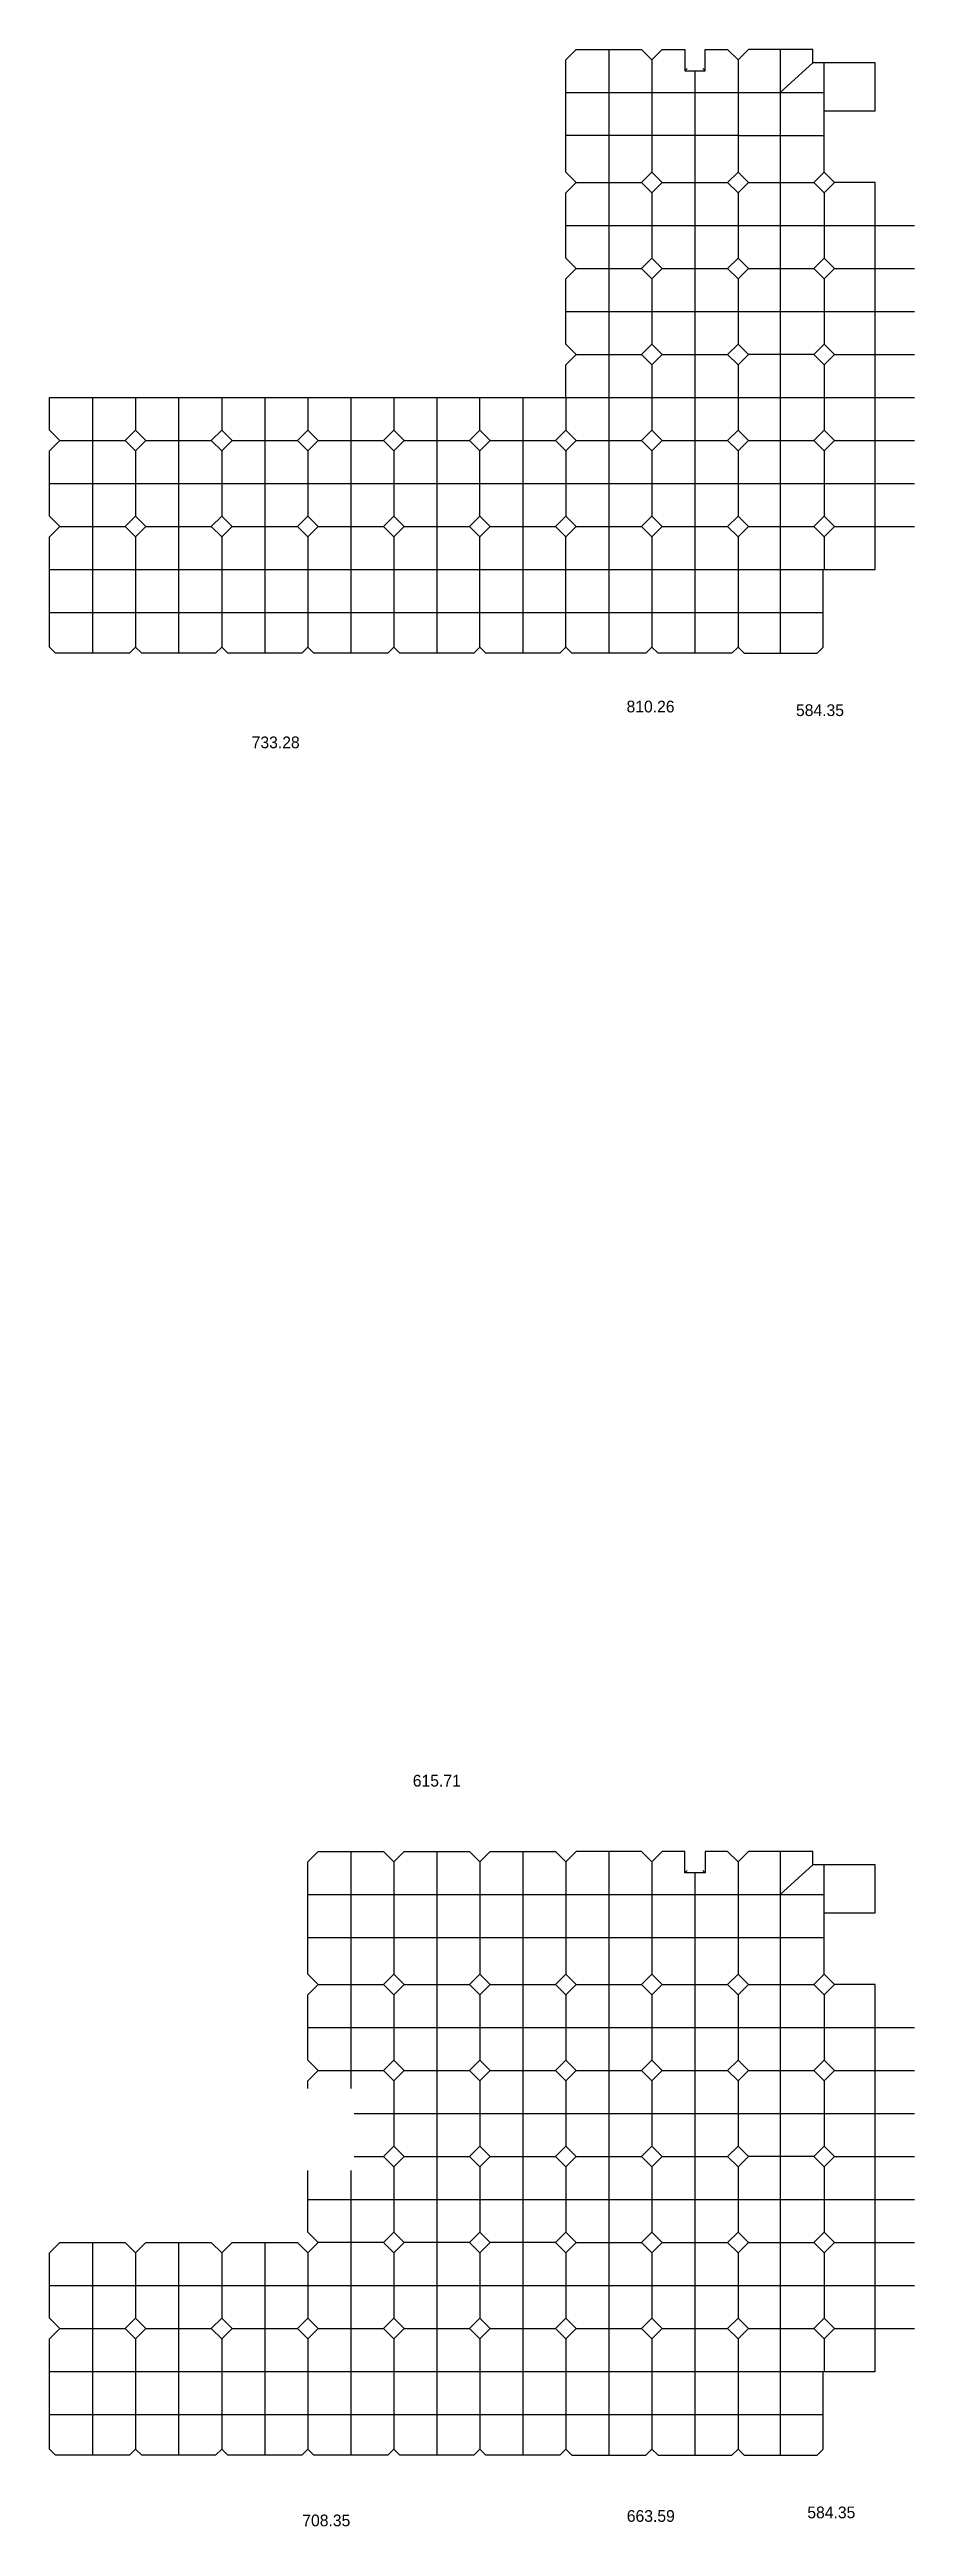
# Model space of a CAD drawing. Header units: millimetres. Extents: x -552870 to 1405794, y -1345622 to 197746.
# Drawn here: x 499130 to 609680, y -1104904 to -788209 of the extents above; entities that cross this region are included whole.
import ezdxf

# ---------------------------------------------------------------- set-up
doc = ezdxf.new("R2010")
doc.units = ezdxf.units.MM
doc.header["$LTSCALE"] = 1000
doc.header["$MEASUREMENT"] = 0
doc.layers.get('0').update_dxf_attribs({"linetype": 'CONTINUOUS'})
doc.styles.add('나눔바른고딕', font='')
doc.styles.get('나눔바른고딕').set_extended_font_data('나눔바른고딕')

msp = doc.modelspace()

# ---------------------------------------------------------------- texts
at = {"color": 114, "ltscale": 10000, "true_color": 0x139b48, "style": '나눔바른고딕'}
for s, p in [('810.26', (572880.3, -872961.4)), ('584.35', (594537.8, -873426.7)), ('733.28', (524966.5, -877542.6)), ('615.71', (545558.7, -1010302.1)), ('708.35', (531436.3, -1104882.8)), ('663.59', (572915.5, -1104313.7)), ('584.35', (595988.8, -1103857))]:
    msp.add_text(s, height=1500, dxfattribs=at).set_placement(p)

# ---------------------------------------------------------------- linework, layer by layer
at = {"color": 114, "ltscale": 10000, "true_color": 0x139b48}
for points in [[(587130.1, -864635.2), (586355.8, -865409.5), (576904.4, -865409.5), (576130.1, -864635.2), (575355.8, -865409.5), (565904.4, -865409.5), (565130.1, -864635.2), (564355.8, -865409.5), (554904.4, -865409.5), (554130.1, -864635.2), (554129.4, -850533.1), (555454.4, -849209.5), (554130.1, -847885.2), (554129, -839532.6), (555454.4, -838209.5), (554130.1, -836885.2), (554128.7, -832709.5), (554130.1, -832709.5), (565130.1, -832709.5), (565130.1, -828533.7), (566454.4, -827209.5), (565130.1, -825885.2), (565129.2, -817532.8), (566454.4, -816209.5), (565130.1, -814885.2), (565130.1, -806533.7), (566454.4, -805209.5), (565130.1, -803885.2), (565129.6, -789533.7), (566454.4, -788209.5), (574805.8, -788209.5), (576130.1, -789533.7), (577454.4, -788209.5), (580330.1, -788209.5), (580330.1, -790934.5), (582930.1, -790934.5), (582930.1, -788209.5), (585805.8, -788209.5), (587130.1, -789533.7)], [(570630.1, -788209.5), (570630.1, -827209.5)], [(604655.1, -827209.5), (604655.1, -805209.5), (599454.4, -805209.5), (598130.1, -803885.2), (598130.1, -796059.5), (604655.1, -796059.5), (604655.1, -789909.5), (596705.8, -789909.5), (596705.8, -788209.5), (588454.4, -788209.5), (587130.1, -789533.7), (587130.1, -803885.2), (588454.4, -805209.5), (587130.1, -806533.7), (587130.1, -814885.2), (588454.4, -816209.5), (587130.1, -817533.7), (587130.1, -825885.2), (588454.4, -827209.5), (587130.1, -828533.7), (587130.1, -836885.2), (588454.4, -838209.5), (587130.1, -839533.7), (587130.1, -847885.2), (588454.4, -849209.5), (587130.1, -850533.7), (587130.1, -864635.2), (587904.4, -865409.5), (597255.8, -865409.5), (598030.1, -864635.2), (598030.1, -854709.5), (604655.1, -854709.5), (604655.1, -827209.5)], [(592530.1, -788209.5), (592530.1, -827209.5), (592530.1, -865409.5)], [(576130.1, -789533.7), (576130.1, -803885.2)], [(580630.1, -790634.5), (580330.1, -790934.5)], [(581630.1, -790934.5), (581630.1, -827209.5)], [(582630.1, -790634.5), (582930.1, -790934.5)], [(596705.8, -789909.5), (592530.1, -793709.5)], [(598130.1, -796059.5), (598130.1, -789909.5)], [(565130.1, -793709.5), (587130.1, -793709.5)], [(587130.1, -793709.5), (598130.1, -793709.5)], [(587130.1, -799209.5), (565130.1, -799209.5)], [(587130.1, -799209.5), (598130.1, -799209.5)], [(576130.1, -803885.2), (574805.8, -805209.5), (576130.1, -806533.7), (577454.4, -805209.5), (576130.1, -803885.2)], [(587130.1, -803885.2), (585805.8, -805209.5), (587130.1, -806533.7)], [(598130.1, -803885.2), (596805.8, -805209.5), (598130.1, -806533.7), (599454.4, -805209.5)], [(566454.4, -805209.5), (574805.8, -805209.5)], [(576130.1, -806533.7), (576130.1, -814885.2)], [(577454.4, -805209.5), (585805.8, -805209.5)], [(588454.4, -805209.5), (596805.8, -805209.5)], [(598130.1, -806533.7), (598130.1, -814885.2)], [(565129.4, -810709.5), (587130.1, -810709.5)], [(587130.1, -810709.5), (609680.1, -810709.5)], [(566454.4, -816209.5), (574805.8, -816209.5)], [(576130.1, -814885.2), (574805.8, -816209.5), (576130.1, -817533.7), (577454.4, -816209.5), (576130.1, -814885.2)], [(577454.4, -816209.5), (585805.8, -816209.5)], [(587130.1, -814885.2), (585805.8, -816209.5), (587130.1, -817533.7)], [(588454.4, -816209.5), (596805.8, -816209.5)], [(598130.1, -814885.2), (596805.8, -816209.5), (598130.1, -817533.7), (599454.4, -816209.5), (598130.1, -814885.2)], [(599454.4, -816209.5), (609680.1, -816209.5)], [(576130.1, -817533.7), (576130.1, -825885.2)], [(598130.1, -817533.7), (598130.1, -825885.2)], [(565129, -821709.5), (587130.1, -821709.5)], [(587130.1, -821709.5), (609680.1, -821709.5)], [(576130.1, -825885.2), (574805.8, -827209.5), (576130.1, -828533.7), (577454.4, -827209.5), (576130.1, -825885.2)], [(587130.1, -825885.2), (585805.8, -827209.5), (587130.1, -828533.7)], [(598130.1, -825885.2), (596805.8, -827209.5), (598130.1, -828533.7), (599454.4, -827209.5), (598130.1, -825885.2)], [(566454.4, -827209.5), (574805.8, -827209.5)], [(570630.1, -827209.5), (570630.1, -865409.5)], [(576130.1, -828533.7), (576130.1, -836885.2)], [(577454.4, -827209.5), (585805.8, -827209.5)], [(581630.1, -827209.5), (581630.1, -865409.5)], [(596805.8, -827209.5), (588454.4, -827209.5)], [(598130.1, -828533.7), (598130.1, -836885.2)], [(599454.4, -827209.5), (609680.1, -827209.5)], [(554130.1, -864635.2), (553355.8, -865409.5), (543904.4, -865409.5), (543130.1, -864635.2), (542355.8, -865409.5), (532904.4, -865409.5), (532130.1, -864635.2), (531355.8, -865409.5), (521904.4, -865409.5), (521130.1, -864635.2), (520355.8, -865409.5), (510904.4, -865409.5), (510130.1, -864635.2), (509355.8, -865409.5), (499904.4, -865409.5), (499130.1, -864635.2), (499130.1, -850533.7), (500454.4, -849209.5), (499130.1, -847885.2), (499130.1, -839533.7), (500454.4, -838209.5), (499130.1, -836885.2), (499130.1, -832709.5), (554130.1, -832709.5)], [(504630.1, -832709.5), (504630.1, -865409.5)], [(510130.1, -832709.5), (510130.1, -836885.2)], [(515630.1, -832709.5), (515630.1, -865409.5)], [(521130.1, -832709.5), (521130.1, -836885.2)], [(526630.1, -832709.5), (526630.1, -865409.5)], [(532130.1, -832709.5), (532130.1, -836885.2)], [(537630.1, -832709.5), (537630.1, -865409.5)], [(543130.1, -832709.5), (543130.1, -836885.2)], [(548630.1, -832709.5), (548630.1, -865409.5)], [(559630.1, -832709.5), (559630.1, -865409.5)], [(565128.7, -832709.5), (587130.1, -832709.5)], [(565130.1, -832709.5), (565130.1, -836885.2)], [(587130.1, -832709.5), (609680.1, -832709.5)], [(500454.4, -838209.5), (508805.8, -838209.5)], [(510130.1, -836885.2), (508805.8, -838209.5), (510130.1, -839533.7), (511454.4, -838209.5), (510130.1, -836885.2)], [(511454.4, -838209.5), (519805.8, -838209.5)], [(521130.1, -836885.2), (519805.8, -838209.5), (521130.1, -839533.7), (522454.4, -838209.5), (521130.1, -836885.2)], [(522454.4, -838209.5), (530805.8, -838209.5)], [(532130.1, -836885.2), (530805.8, -838209.5), (532130.1, -839533.7), (533454.4, -838209.5), (532130.1, -836885.2)], [(533454.4, -838209.5), (541805.8, -838209.5)], [(543130.1, -836885.2), (541805.8, -838209.5), (543130.1, -839533.7), (544454.4, -838209.5), (543130.1, -836885.2)], [(544454.4, -838209.5), (552805.8, -838209.5)], [(554130.1, -836885.2), (552805.8, -838209.5), (554130.1, -839533.7)], [(555454.4, -838209.5), (563805.8, -838209.5)], [(565130.1, -836885.2), (563805.8, -838209.5), (565130.1, -839533.7), (566454.4, -838209.5), (565130.1, -836885.2)], [(566454.4, -838209.5), (574805.8, -838209.5)], [(576130.1, -836885.2), (574805.8, -838209.5), (576130.1, -839533.7), (577454.4, -838209.5), (576130.1, -836885.2)], [(577454.4, -838209.5), (585805.8, -838209.5)], [(587130.1, -836885.2), (585805.8, -838209.5), (587130.1, -839533.7)], [(588454.4, -838209.5), (596805.8, -838209.5)], [(598130.1, -836885.2), (596805.8, -838209.5), (598130.1, -839533.7), (599454.4, -838209.5), (598130.1, -836885.2)], [(599454.4, -838209.5), (609680.1, -838209.5)], [(510130.1, -839533.7), (510130.1, -847885.2)], [(521130.1, -839533.7), (521130.1, -847885.2)], [(532130.1, -839533.7), (532130.1, -847885.2)], [(543130.1, -839533.7), (543130.1, -847885.2)], [(565130.1, -839533.7), (565130.1, -847885.2)], [(576130.1, -839533.7), (576130.1, -847885.2)], [(598130.1, -839533.7), (598130.1, -847885.2)], [(499130.1, -843709.5), (554129.6, -843709.5)], [(554130.1, -843709.5), (587130.1, -843709.5)], [(587130.1, -843709.5), (609680.1, -843709.5)], [(510130.1, -847885.2), (508805.8, -849209.5), (510130.1, -850533.7), (511454.4, -849209.5), (510130.1, -847885.2)], [(521130.1, -847885.2), (519805.8, -849209.5), (521130.1, -850533.7), (522454.4, -849209.5), (521130.1, -847885.2)], [(532130.1, -847885.2), (530805.8, -849209.5), (532130.1, -850533.7), (533454.4, -849209.5), (532130.1, -847885.2)], [(543130.1, -847885.2), (541805.8, -849209.5), (543130.1, -850533.7), (544454.4, -849209.5), (543130.1, -847885.2)], [(554130.1, -847885.2), (552805.8, -849209.5), (554130.1, -850533.7)], [(565130.1, -847885.2), (563805.8, -849209.5), (565130.1, -850533.7), (566454.4, -849209.5), (565130.1, -847885.2)], [(576130.1, -847885.2), (574805.8, -849209.5), (576130.1, -850533.7), (577454.4, -849209.5), (576130.1, -847885.2)], [(587130.1, -847885.2), (585805.8, -849209.5), (587130.1, -850533.7)], [(598130.1, -847885.2), (596805.8, -849209.5), (598130.1, -850533.7), (599454.4, -849209.5), (598130.1, -847885.2)], [(500454.4, -849209.5), (508805.8, -849209.5)], [(510130.1, -850533.7), (510130.1, -864635.2)], [(511454.4, -849209.5), (519805.8, -849209.5)], [(521130.1, -850533.7), (521130.1, -864635.2)], [(522454.4, -849209.5), (530805.8, -849209.5)], [(532130.1, -850533.7), (532130.1, -864635.2)], [(533454.4, -849209.5), (541805.8, -849209.5)], [(543130.1, -850533.7), (543130.1, -864635.2)], [(544454.4, -849209.5), (552805.8, -849209.5)], [(555454.4, -849209.5), (563805.8, -849209.5)], [(565130.1, -864635.2), (565130.1, -850533.7)], [(566454.4, -849209.5), (574805.8, -849209.5)], [(576130.1, -850533.7), (576130.1, -864635.2)], [(577454.4, -849209.5), (585805.8, -849209.5)], [(588454.4, -849209.5), (596805.8, -849209.5)], [(598130.1, -850533.7), (598130.1, -854709.5)], [(599454.4, -849209.5), (609680.1, -849209.5)], [(499130.1, -854709.5), (554129.6, -854709.5)], [(554130.1, -854709.5), (587130.1, -854709.5)], [(587130.1, -854709.5), (598030.1, -854709.5)], [(499130.1, -860209.5), (554129.8, -860209.5)], [(554130.1, -860209.5), (587130.1, -860209.5)], [(587130.1, -860209.5), (598030.1, -860209.5)], [(532130.1, -1048909.5), (532130.1, -1047933.7), (533454.4, -1046609.5), (532130.1, -1045285.2), (532130.1, -1036933.7), (533454.4, -1035609.5), (532130.1, -1034285.2), (532130.1, -1019933.7), (533454.4, -1018609.5), (541805.8, -1018609.5), (543130.1, -1019933.7), (544454.4, -1018609.5), (552805.8, -1018609.5), (554130.1, -1019933.7), (555454.4, -1018609.5), (563805.8, -1018609.5), (565130.1, -1019933.7)], [(537630.1, -1018609.5), (537630.1, -1048909.5)], [(548630.1, -1018609.5), (548630.1, -1068609.5)], [(559630.1, -1018609.5), (559630.1, -1068609.5)], [(587130.1, -1019933.7), (585805.8, -1018609.5), (582930.1, -1018609.5), (582930.1, -1021334.5), (580330.1, -1021334.5), (580330.1, -1018609.5), (577454.4, -1018609.5), (576130.1, -1019933.7), (574805.8, -1018609.5), (566454.4, -1018609.5), (565130.1, -1019933.7), (565130.1, -1034285.2), (566454.4, -1035609.5), (565130.1, -1036933.7), (565130.1, -1045285.2), (566454.4, -1046609.5), (565130.1, -1047933.7), (565130.1, -1056285.2), (566454.4, -1057609.5), (565130.1, -1058933.7), (565130.1, -1067285.2), (566454.4, -1068609.5), (565130.1, -1069933.7), (565130.1, -1078285.2), (566454.4, -1079609.5), (565130.1, -1080933.7), (565130.1, -1095035.2), (565904.4, -1095809.5), (575355.8, -1095809.5), (576130.1, -1095035.2), (576904.4, -1095809.5), (586355.8, -1095809.5), (587130.1, -1095035.2)], [(570630.1, -1018609.5), (570630.1, -1095809.5)], [(604655.1, -1057609.5), (604655.1, -1035609.5), (599454.4, -1035609.5), (598130.1, -1034285.2), (598130.1, -1026459.5), (604655.1, -1026459.5), (604655.1, -1020309.5), (596705.8, -1020309.5), (596705.8, -1018609.5), (588454.4, -1018609.5), (587130.1, -1019933.7), (587130.1, -1034285.2), (588454.4, -1035609.5), (587130.1, -1036933.7), (587130.1, -1045285.2), (588454.4, -1046609.5), (587130.1, -1047933.7), (587130.1, -1056285.2), (588454.4, -1057609.5), (587130.1, -1058933.7), (587130.1, -1067285.2), (588454.4, -1068609.5), (587130.1, -1069933.7), (587130.1, -1078285.2), (588454.4, -1079609.5), (587130.1, -1080933.7), (587130.1, -1095035.2), (587904.4, -1095809.5), (597255.8, -1095809.5), (598030.1, -1095035.2), (598030.1, -1085109.5), (604655.1, -1085109.5), (604655.1, -1057609.5)], [(592530.1, -1018609.5), (592530.1, -1057609.5), (592530.1, -1095809.5)], [(543130.1, -1019933.7), (543130.1, -1034285.2)], [(554130.1, -1019933.7), (554130.1, -1034285.2)], [(576130.1, -1019933.7), (576130.1, -1034285.2)], [(580630.1, -1021034.5), (580330.1, -1021334.5)], [(581630.1, -1021334.5), (581630.1, -1095809.5)], [(582630.1, -1021034.5), (582930.1, -1021334.5)], [(596705.8, -1020309.5), (592530.1, -1024109.5)], [(598130.1, -1026459.5), (598130.1, -1020309.5)], [(532130.1, -1024109.5), (565130.1, -1024109.5)], [(565130.1, -1024109.5), (587130.1, -1024109.5)], [(587130.1, -1024109.5), (598130.1, -1024109.5)], [(532130.1, -1029609.5), (565130.1, -1029609.5)], [(565130.1, -1029609.5), (587130.1, -1029609.5)], [(587130.1, -1029609.5), (598130.1, -1029609.5)], [(543130.1, -1034285.2), (541805.8, -1035609.5), (543130.1, -1036933.7), (544454.4, -1035609.5), (543130.1, -1034285.2)], [(554130.1, -1034285.2), (552805.8, -1035609.5), (554130.1, -1036933.7), (555454.4, -1035609.5), (554130.1, -1034285.2)], [(565130.1, -1034285.2), (563805.8, -1035609.5), (565130.1, -1036933.7)], [(576130.1, -1034285.2), (574805.8, -1035609.5), (576130.1, -1036933.7), (577454.4, -1035609.5), (576130.1, -1034285.2)], [(587130.1, -1034285.2), (585805.8, -1035609.5), (587130.1, -1036933.7)], [(598130.1, -1034285.2), (596805.8, -1035609.5), (598130.1, -1036933.7), (599454.4, -1035609.5)], [(533454.4, -1035609.5), (541805.8, -1035609.5)], [(543130.1, -1036933.7), (543130.1, -1045285.2)], [(544454.4, -1035609.5), (552805.8, -1035609.5)], [(554130.1, -1036933.7), (554130.1, -1045285.2)], [(555454.4, -1035609.5), (563805.8, -1035609.5)], [(566454.4, -1035609.5), (574805.8, -1035609.5)], [(576130.1, -1036933.7), (576130.1, -1045285.2)], [(577454.4, -1035609.5), (585805.8, -1035609.5)], [(588454.4, -1035609.5), (596805.8, -1035609.5)], [(598130.1, -1036933.7), (598130.1, -1045285.2)], [(532130.1, -1041109.5), (565130.1, -1041109.5)], [(565130.1, -1041109.5), (587130.1, -1041109.5)], [(587130.1, -1041109.5), (609680.1, -1041109.5)], [(533454.4, -1046609.5), (541805.8, -1046609.5)], [(543130.1, -1045285.2), (541805.8, -1046609.5), (543130.1, -1047933.7), (544454.4, -1046609.5), (543130.1, -1045285.2)], [(543130.1, -1047933.7), (543130.1, -1056285.2)], [(544454.4, -1046609.5), (552805.8, -1046609.5)], [(554130.1, -1045285.2), (552805.8, -1046609.5), (554130.1, -1047933.7), (555454.4, -1046609.5), (554130.1, -1045285.2)], [(554130.1, -1047933.7), (554130.1, -1056285.2)], [(555454.4, -1046609.5), (563805.8, -1046609.5)], [(565130.1, -1045285.2), (563805.8, -1046609.5), (565130.1, -1047933.7)], [(566454.4, -1046609.5), (574805.8, -1046609.5)], [(576130.1, -1045285.2), (574805.8, -1046609.5), (576130.1, -1047933.7), (577454.4, -1046609.5), (576130.1, -1045285.2)], [(576130.1, -1047933.7), (576130.1, -1056285.2)], [(577454.4, -1046609.5), (585805.8, -1046609.5)], [(587130.1, -1045285.2), (585805.8, -1046609.5), (587130.1, -1047933.7)], [(588454.4, -1046609.5), (596805.8, -1046609.5)], [(598130.1, -1045285.2), (596805.8, -1046609.5), (598130.1, -1047933.7), (599454.4, -1046609.5), (598130.1, -1045285.2)], [(598130.1, -1047933.7), (598130.1, -1056285.2)], [(599454.4, -1046609.5), (609680.1, -1046609.5)], [(538080.1, -1052109.5), (565130.1, -1052109.5)], [(565130.1, -1052109.5), (587130.1, -1052109.5)], [(587130.1, -1052109.5), (609680.1, -1052109.5)], [(538080.1, -1057609.5), (541805.8, -1057609.5)], [(543130.1, -1056285.2), (541805.8, -1057609.5), (543130.1, -1058933.7), (544454.4, -1057609.5), (543130.1, -1056285.2)], [(544454.4, -1057609.5), (552805.8, -1057609.5)], [(554130.1, -1056285.2), (552805.8, -1057609.5), (554130.1, -1058933.7), (555454.4, -1057609.5), (554130.1, -1056285.2)], [(555454.4, -1057609.5), (563805.8, -1057609.5)], [(565130.1, -1056285.2), (563805.8, -1057609.5), (565130.1, -1058933.7)], [(566454.4, -1057609.5), (574805.8, -1057609.5)], [(576130.1, -1056285.2), (574805.8, -1057609.5), (576130.1, -1058933.7), (577454.4, -1057609.5), (576130.1, -1056285.2)], [(577454.4, -1057609.5), (585805.8, -1057609.5)], [(587130.1, -1056285.2), (585805.8, -1057609.5), (587130.1, -1058933.7)], [(596805.8, -1057609.5), (588454.4, -1057609.5)], [(598130.1, -1056285.2), (596805.8, -1057609.5), (598130.1, -1058933.7), (599454.4, -1057609.5), (598130.1, -1056285.2)], [(599454.4, -1057609.5), (609680.1, -1057609.5)], [(565130.1, -1067285.2), (563805.8, -1068609.5), (555454.4, -1068609.5), (554130.1, -1067285.2), (552805.8, -1068609.5), (544454.4, -1068609.5), (543130.1, -1067285.2), (541805.8, -1068609.5), (533454.4, -1068609.5), (532130.1, -1067285.2), (532130.1, -1059409.5)], [(537630.1, -1059409.5), (537630.1, -1068609.5)], [(543130.1, -1058933.7), (543130.1, -1067285.2)], [(554130.1, -1058933.7), (554130.1, -1067285.2)], [(576130.1, -1058933.7), (576130.1, -1067285.2)], [(598130.1, -1058933.7), (598130.1, -1067285.2)], [(532130.1, -1063109.5), (565130.1, -1063109.5)], [(565130.1, -1063109.5), (587130.1, -1063109.5)], [(587130.1, -1063109.5), (609680.1, -1063109.5)], [(565130.1, -1095035.2), (564355.8, -1095809.5), (554904.4, -1095809.5), (554130.1, -1095035.2), (553355.8, -1095809.5), (543904.4, -1095809.5), (543130.1, -1095035.2), (542355.8, -1095809.5), (532904.4, -1095809.5), (532130.1, -1095035.2), (531355.8, -1095809.5), (521904.4, -1095809.5), (521130.1, -1095035.2), (520355.8, -1095809.5), (510904.4, -1095809.5), (510130.1, -1095035.2), (509355.8, -1095809.5), (499904.4, -1095809.5), (499130.1, -1095035.2), (499130.1, -1080933.7), (500454.4, -1079609.5), (499130.1, -1078285.2), (499130.1, -1069933.7), (500454.4, -1068609.5), (508805.8, -1068609.5), (510130.1, -1069933.7), (511454.4, -1068609.5), (519805.8, -1068609.5), (521130.1, -1069933.7), (522454.4, -1068609.5), (530805.8, -1068609.5), (532130.1, -1069933.7), (533454.4, -1068609.5)], [(504630.1, -1068609.5), (504630.1, -1095809.5)], [(510130.1, -1069933.7), (510130.1, -1078285.2)], [(515630.1, -1068609.5), (515630.1, -1095809.5)], [(521130.1, -1069933.7), (521130.1, -1078285.2)], [(526630.1, -1068609.5), (526630.1, -1095809.5)], [(532130.1, -1069933.7), (532130.1, -1078285.2)], [(537630.1, -1068609.5), (537630.1, -1095809.5)], [(544454.4, -1068609.5), (543130.1, -1069933.7), (541805.8, -1068609.5)], [(543130.1, -1069933.7), (543130.1, -1078285.2)], [(548630.1, -1068609.5), (548630.1, -1095809.5)], [(555454.4, -1068609.5), (554130.1, -1069933.7), (552805.8, -1068609.5)], [(554130.1, -1069933.7), (554130.1, -1078285.2)], [(559630.1, -1068609.5), (559630.1, -1095809.5)], [(565130.1, -1069933.7), (563805.8, -1068609.5)], [(566454.4, -1068609.5), (574805.8, -1068609.5)], [(576130.1, -1067285.2), (574805.8, -1068609.5), (576130.1, -1069933.7), (577454.4, -1068609.5), (576130.1, -1067285.2)], [(576130.1, -1069933.7), (576130.1, -1078285.2)], [(577454.4, -1068609.5), (585805.8, -1068609.5)], [(587130.1, -1067285.2), (585805.8, -1068609.5), (587130.1, -1069933.7)], [(588454.4, -1068609.5), (596805.8, -1068609.5)], [(598130.1, -1067285.2), (596805.8, -1068609.5), (598130.1, -1069933.7), (599454.4, -1068609.5), (598130.1, -1067285.2)], [(598130.1, -1069933.7), (598130.1, -1078285.2)], [(599454.4, -1068609.5), (609680.1, -1068609.5)], [(499130.1, -1074109.5), (565130.1, -1074109.5)], [(565130.1, -1074109.5), (587130.1, -1074109.5)], [(587130.1, -1074109.5), (609680.1, -1074109.5)], [(500454.4, -1079609.5), (508805.8, -1079609.5)], [(510130.1, -1078285.2), (508805.8, -1079609.5), (510130.1, -1080933.7), (511454.4, -1079609.5), (510130.1, -1078285.2)], [(511454.4, -1079609.5), (519805.8, -1079609.5)], [(521130.1, -1078285.2), (519805.8, -1079609.5), (521130.1, -1080933.7), (522454.4, -1079609.5), (521130.1, -1078285.2)], [(522454.4, -1079609.5), (530805.8, -1079609.5)], [(532130.1, -1078285.2), (530805.8, -1079609.5), (532130.1, -1080933.7), (533454.4, -1079609.5), (532130.1, -1078285.2)], [(533454.4, -1079609.5), (541805.8, -1079609.5)], [(543130.1, -1078285.2), (541805.8, -1079609.5), (543130.1, -1080933.7), (544454.4, -1079609.5), (543130.1, -1078285.2)], [(544454.4, -1079609.5), (552805.8, -1079609.5)], [(554130.1, -1078285.2), (552805.8, -1079609.5), (554130.1, -1080933.7), (555454.4, -1079609.5), (554130.1, -1078285.2)], [(555454.4, -1079609.5), (563805.8, -1079609.5)], [(565130.1, -1078285.2), (563805.8, -1079609.5), (565130.1, -1080933.7)], [(566454.4, -1079609.5), (574805.8, -1079609.5)], [(576130.1, -1078285.2), (574805.8, -1079609.5), (576130.1, -1080933.7), (577454.4, -1079609.5), (576130.1, -1078285.2)], [(577454.4, -1079609.5), (585805.8, -1079609.5)], [(587130.1, -1078285.2), (585805.8, -1079609.5), (587130.1, -1080933.7)], [(588454.4, -1079609.5), (596805.8, -1079609.5)], [(598130.1, -1078285.2), (596805.8, -1079609.5), (598130.1, -1080933.7), (599454.4, -1079609.5), (598130.1, -1078285.2)], [(599454.4, -1079609.5), (609680.1, -1079609.5)], [(510130.1, -1080933.7), (510130.1, -1095035.2)], [(521130.1, -1080933.7), (521130.1, -1095035.2)], [(532130.1, -1080933.7), (532130.1, -1095035.2)], [(543130.1, -1080933.7), (543130.1, -1095035.2)], [(554130.1, -1080933.7), (554130.1, -1095035.2)], [(576130.1, -1080933.7), (576130.1, -1095035.2)], [(598130.1, -1080933.7), (598130.1, -1085109.5)], [(499130.1, -1085109.5), (565130.1, -1085109.5)], [(565130.1, -1085109.5), (587130.1, -1085109.5)], [(587130.1, -1085109.5), (598030.1, -1085109.5)], [(499130.1, -1090609.5), (565130.1, -1090609.5)], [(565130.1, -1090609.5), (587130.1, -1090609.5)], [(587130.1, -1090609.5), (598030.1, -1090609.5)]]:
    msp.add_lwpolyline(points, dxfattribs=at)

msp.set_redraw_order([(e.dxf.handle, doc.entitydb.next_handle()) for e in msp.query("TEXT MTEXT ATTDEF DIMENSION ARC_DIMENSION")])  # texts and dimensions are drawn at this point

doc.saveas('drawing.dxf')
